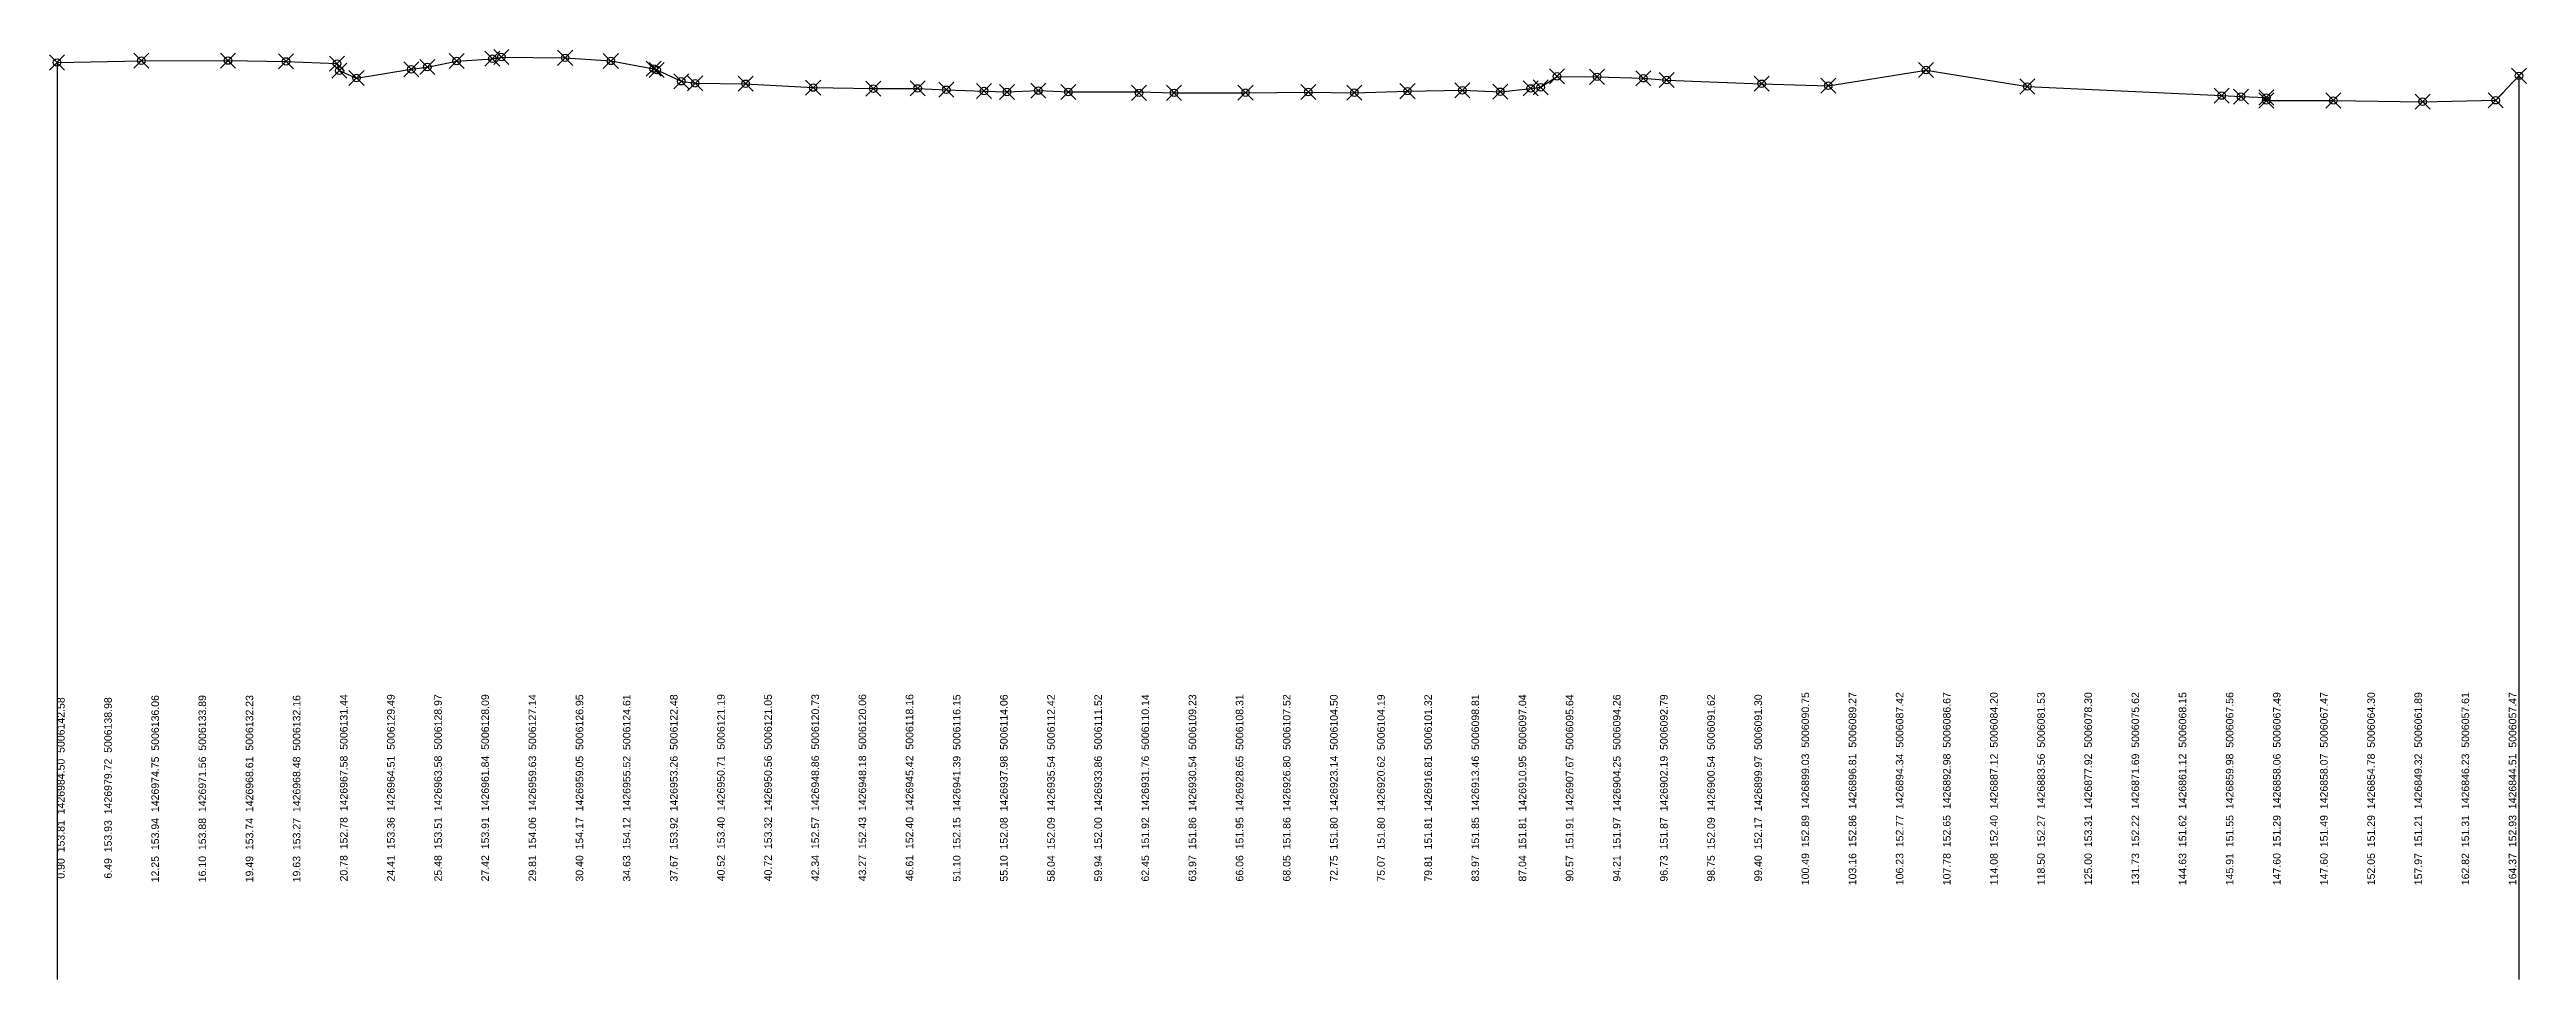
# Model space of a CAD drawing. Header units: millimetres. Extents: x -6058346 to 80050500, y -1699923 to 1425285630.
# Drawn here: x 397 to 164866, y 92950 to 154671 of the extents above; entities that cross this region are included whole.
import ezdxf

# ---------------------------------------------------------------- set-up
doc = ezdxf.new("R2010")
doc.units = ezdxf.units.MM
doc.header["$PDMODE"] = 35
doc.header["$PDSIZE"] = 500
doc.styles.get("Standard").update_dxf_attribs({"font": 'arial.ttf'})

msp = doc.modelspace()

# ---------------------------------------------------------------- texts
for s, p in [(' 20.78  152.78  1426967.58  5006131.44', (20183.077, 99259.181)), (' 24.41  153.36  1426964.51  5006129.49', (23313.759, 99259.181)), (' 25.48  153.51  1426963.58  5006128.97', (26444.441, 99259.181)), (' 27.42  153.91  1426961.84  5006128.09', (29575.123, 99259.181)), (' 29.81  154.06  1426959.63  5006127.14', (32705.805, 99259.181)), (' 30.40  154.17  1426959.05  5006126.95', (35836.487, 99250.313)), (' 37.67  153.92  1426953.26  5006122.48', (42097.851, 99250.313)), (' 40.52  153.40  1426950.71  5006121.19', (45228.533, 99270.777)), (' 40.72  153.32  1426950.56  5006121.05', (48359.215, 99270.777)), (' 42.34  152.57  1426948.86  5006120.73', (51489.897, 99270.777)), (' 43.27  152.43  1426948.18  5006120.06', (54620.579, 99270.777)), (' 46.61  152.40  1426945.42  5006118.16', (57751.261, 99270.777)), (' 51.10  152.15  1426941.39  5006116.15', (60881.602, 99250.654)), (' 55.10  152.08  1426937.98  5006114.06', (64012.284, 99250.654)), (' 62.45  151.92  1426931.76  5006110.14', (73404.329, 99253.383)), (' 63.97  151.86  1426930.54  5006109.23', (76535.011, 99253.383)), (' 66.06  151.95  1426928.65  5006108.31', (79665.693, 99253.383)), (' 68.05  151.86  1426926.80  5006107.52', (82796.375, 99253.383)), (' 72.75  151.80  1426923.14  5006104.50', (85926.716, 99246.562)), (' 83.97  151.85  1426913.46  5006098.81', (95318.421, 99251.337)), (' 87.04  151.81  1426910.95  5006097.04', (98449.103, 99251.337)), (' 90.57  151.91  1426907.67  5006095.64', (101579.444, 99250.654)), (' 94.21  151.97  1426904.25  5006094.26', (104709.785, 99250.654)), (' 96.73  151.87  1426902.19  5006092.79', (107840.125, 99250.654)), (' 99.40  152.17  1426899.97  5006091.30', (114101.148, 99250.654)), ('100.49  152.89  1426899.03  5006090.75', (117231.83, 99203.588)), ('103.16  152.86  1426896.81  5006089.27', (120362.512, 99203.588)), ('106.23  152.77  1426894.34  5006087.42', (123493.194, 99203.588)), ('107.78  152.65  1426892.98  5006086.67', (126623.876, 99203.588)), ('114.08  152.40  1426887.12  5006084.20', (129754.217, 99203.588)), ('118.50  152.27  1426883.56  5006081.53', (132884.558, 99203.588)), ('125.00  153.31  1426877.92  5006078.30', (136015.24, 99203.588)), ('131.73  152.22  1426871.69  5006075.62', (139145.922, 99203.588)), ('144.63  151.62  1426861.12  5006068.15', (142276.604, 99203.588)), ('145.91  151.55  1426859.98  5006067.56', (145407.286, 99203.588)), ('147.60  151.29  1426858.06  5006067.49', (148537.627, 99203.588)), ('147.60  151.49  1426858.07  5006067.47', (151667.967, 99203.588)), ('152.05  151.29  1426854.78  5006064.30', (154798.308, 99203.588)), ('157.97  151.21  1426849.32  5006061.89', (157928.99, 99203.588)), ('162.82  151.31  1426846.23  5006057.61', (161059.672, 99203.588)), ('164.37  152.93  1426844.51  5006057.47', (164190.354, 99203.588)), ('  0.90  153.81  1426984.50  5006142.58', (1398.986, 99250.654)), ('  6.49  153.93  1426979.72  5006138.98', (4529.668, 99253.383)), (' 12.25  153.94  1426974.75  5006136.06', (7660.35, 99203.588)), (' 16.10  153.88  1426971.56  5006133.89', (10791.031, 99203.588)), (' 19.49  153.74  1426968.61  5006132.23', (13921.713, 99203.588)), (' 19.63  153.27  1426968.48  5006132.16', (17052.395, 99203.588)), (' 34.63  154.12  1426955.52  5006124.61', (38967.169, 99250.313)), (' 58.04  152.09  1426935.54  5006112.42', (67142.965, 99250.654)), (' 59.94  152.00  1426933.86  5006111.52', (70273.647, 99250.654)), (' 75.07  151.80  1426920.62  5006104.19', (89057.398, 99246.562)), (' 79.81  151.81  1426916.81  5006101.32', (92187.739, 99246.562)), (' 98.75  152.09  1426900.54  5006091.62', (110970.807, 99250.654))]:
    msp.add_text(s, height=500, rotation=90).set_placement(p)

# ---------------------------------------------------------------- linework, layer by layer
for p, q in [((896.939, 153811), (896.939, 92950.174)), ((164366.132, 152927), (164366.132, 92950.174))]:
    msp.add_line(p, q)
at = {"color": 1}
msp.add_lwpolyline([(896.939, 153811), (6488.428, 153931), (12252.706, 153941), (16103.894, 153881), (19487.393, 153741), (19634.89, 153271), (20777.452, 152781), (24413.826, 153361), (25478.528, 153511), (27422.666, 153911), (29807.717, 154061), (30404.317, 154171), (34633.12, 154121), (37668.853, 153920), (40517.242, 153400), (40718.165, 153320), (42340.772, 152570), (43267.481, 152430), (46611.742, 152400), (51101.974, 152150), (55101.133, 152080), (58036.855, 152090), (59940.631, 152000), (62451.22, 151920), (63965.649, 151860), (66059.574, 151950), (68053.209, 151860), (72745.472, 151860), (75067.88, 151800), (79808.751, 151809), (83972.983, 151849), (87036.914, 151809), (90568.403, 151909), (94212.774, 151969), (96734.493, 151869), (98750.841, 152089), (99404.292, 152169), (100493.334, 152889), (103158.186, 152859), (106228.115, 152769), (107780.088, 152649), (114078.244, 152399), (118502.477, 152269), (125000.927, 153308), (131728.03, 152218), (144628.67, 151618), (145909.989, 151548), (147599.663, 151488), (147598.155, 151288), (152045.868, 151288), (157971.018, 151208), (162822.133, 151308), (164366.132, 152927)], dxfattribs=at)
at = {"color": 6}
for p in [(30404.317, 154171), (34633.12, 154121), (896.939, 153811), (6488.428, 153931), (12252.706, 153941), (16103.894, 153881), (19487.393, 153741), (19634.89, 153271), (20777.452, 152781), (24413.826, 153361), (25478.528, 153511), (27422.666, 153911), (29807.717, 154061), (37668.853, 153920), (40517.242, 153400), (40718.165, 153320), (42340.772, 152570), (100493.334, 152889), (103158.186, 152859), (106228.115, 152769), (107780.088, 152649), (125000.927, 153308), (164366.132, 152927), (43267.481, 152430), (46611.742, 152400), (51101.974, 152150), (55101.133, 152080), (58036.855, 152090), (59940.631, 152000), (62451.22, 151920), (63965.649, 151860), (66059.574, 151950), (68053.209, 151860), (72745.472, 151800), (75067.88, 151800), (79808.751, 151809), (83972.983, 151849), (87036.914, 151809), (90568.403, 151909), (94212.774, 151969), (96734.493, 151869), (98750.841, 152089), (99404.292, 152169), (114078.244, 152399), (118502.477, 152269), (131728.03, 152218), (144628.67, 151618), (145909.989, 151548), (147598.155, 151288), (147599.663, 151488), (152045.868, 151288), (157971.018, 151208), (162822.133, 151308)]:
    msp.add_point(p, dxfattribs=at)

msp.set_redraw_order([(e.dxf.handle, doc.entitydb.next_handle()) for e in msp.query("TEXT MTEXT ATTDEF DIMENSION ARC_DIMENSION")])  # texts and dimensions are drawn at this point

doc.saveas('drawing.dxf')
